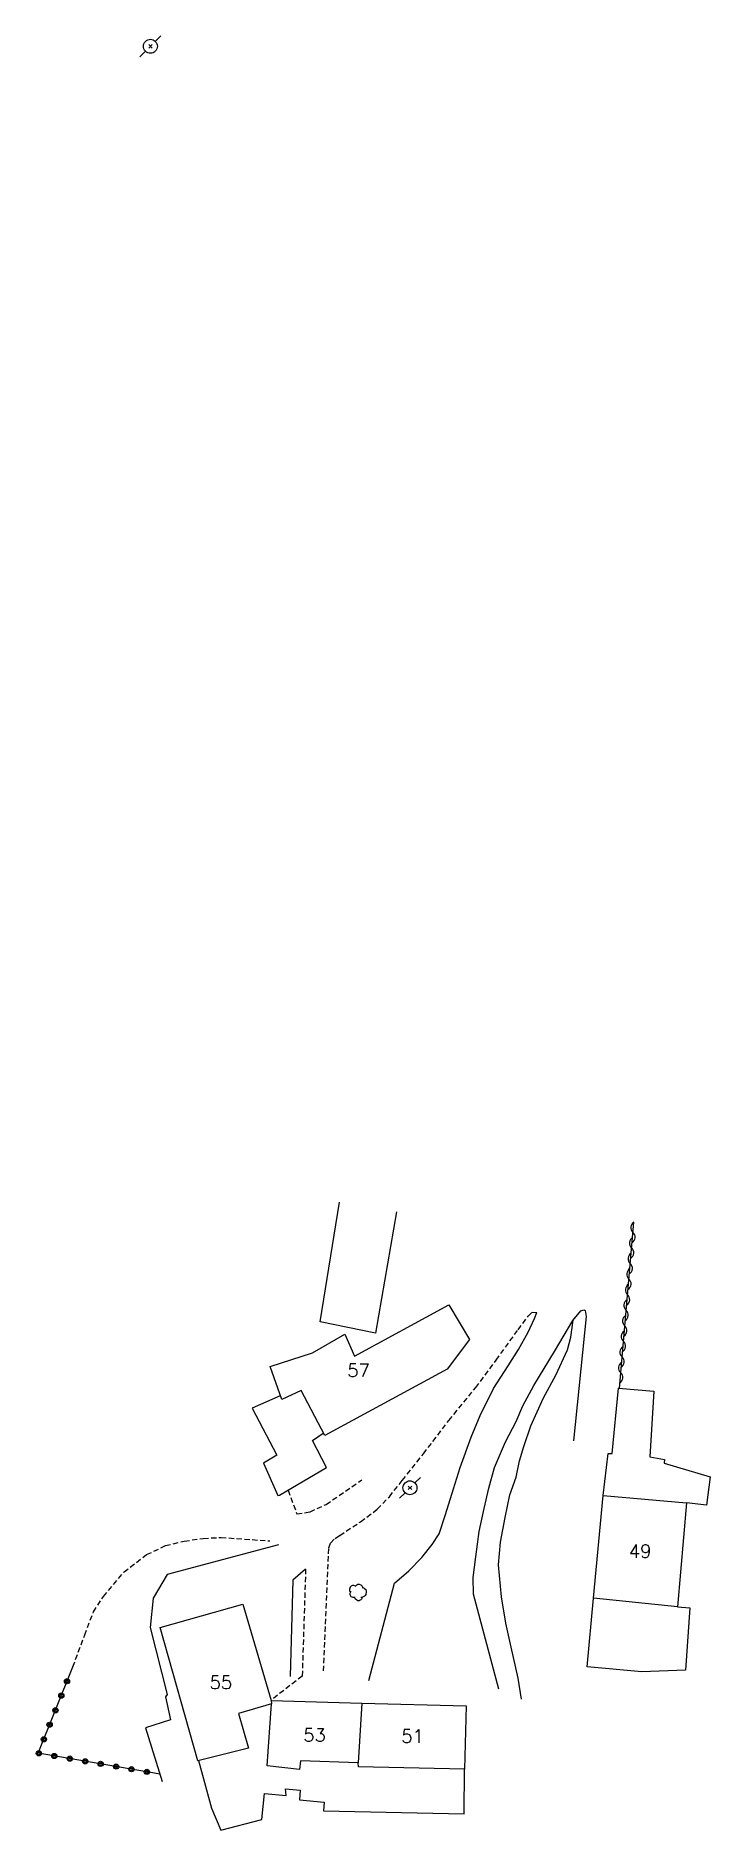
# Model space of a CAD drawing. Header units: millimetres. Extents: x 112069 to 113000, y 130019 to 131000.
# Drawn here: x 112224.5 to 112289.1, y 130696.7 to 130868.6 of the extents above; entities that cross this region are included whole.
import ezdxf
from ezdxf.enums import TextEntityAlignment as Align

# ---------------------------------------------------------------- set-up
doc = ezdxf.new("R2010")
doc.units = ezdxf.units.MM
doc.linetypes.add('DASHED', pattern=[0.75, 0.5, -0.25])
doc.layers.get('0').update_dxf_attribs({"linetype": 'CONTINUOUS'})
for name, color, linetype in [('W0017', 7, 'CONTINUOUS'), ('W0101', 7, 'CONTINUOUS'), ('W0104', 1, 'CONTINUOUS'), ('W0112', 1, 'DASHED'), ('W0211', 2, 'CONTINUOUS'), ('W0300', 7, 'CONTINUOUS'), ('W0310', 3, 'CONTINUOUS'), ('W0323', 7, 'CONTINUOUS'), ('W0473', 7, 'CONTINUOUS'), ('W0991', 7, 'CONTINUOUS'), ('W1102', 7, 'CONTINUOUS')]:
    doc.layers.add(name, color=color, linetype=linetype)
doc.styles.get("Standard").update_dxf_attribs({"font": 'romans.shx', "width": 0.85})

msp = doc.modelspace()

# ---------------------------------------------------------------- texts
at = {"layer": 'W0991'}
for s, p in [('57', (112255.38, 130740.74)), ('49', (112282.36, 130723.4)), ('55', (112242.18, 130710.82)), ('53', (112251.16, 130705.78)), ('51', (112260.55, 130705.67))]:
    msp.add_text(s, height=1.25, dxfattribs=at).set_placement(p, align=Align.MIDDLE_CENTER)

# ---------------------------------------------------------------- blocks, each defined once
blk = doc.blocks.new('T473')
for p, q in [((-0.166667, 0.166667), (0.166667, -0.166667)), ((-0.166667, -0.166667), (0.166667, 0.166667)), ((0.500001, 0.500001), (1.000002, 1.000002)), ((-1.000002, -1.000002), (-0.500001, -0.500001))]:
    blk.add_line(p, q)
blk.add_ellipse((0, 0), major_axis=(0.471405, 0.471405), ratio=1, start_param=5.4977871438, end_param=11.780972451)
blk = doc.blocks.new('T300')
for p, q in [((-0.8, 0.51), (-0.86, 0.34)), ((-0.86, 0.34), (-0.86, 0.17)), ((-0.86, 0.17), (-0.74, 0.06)), ((-0.69, 0.63), (-0.8, 0.51)), ((-0.8, -0.06), (-0.74, 0.06)), ((-0.74, 0.06), (-0.69, 0.11)), ((-0.57, 0.69), (-0.69, 0.63)), ((-0.46, 0.69), (-0.57, 0.69)), ((-0.29, 0.63), (-0.46, 0.69)), ((-0.29, 0.63), (-0.17, 0.74)), ((-0.23, 0.57), (-0.29, 0.63)), ((-0.17, 0.74), (-0.06, 0.8)), ((-0.06, 0.8), (0.06, 0.8)), ((0.06, 0.8), (0.23, 0.74)), ((0.23, 0.74), (0.34, 0.63)), ((0.34, 0.63), (0.4, 0.51)), ((0.46, 0.46), (0.34, 0.46)), ((0.4, 0.51), (0.4, 0.46)), ((0.57, 0.4), (0.46, 0.46)), ((0.57, 0.4), (0.69, 0.29)), ((0.69, 0.29), (0.74, 0.17)), ((0.74, 0.06), (0.69, -0.17)), ((0.74, 0.17), (0.74, 0.06)), ((-0.8, -0.17), (-0.8, -0.06)), ((-0.8, -0.23), (-0.8, -0.17)), ((-0.74, -0.34), (-0.8, -0.23)), ((-0.69, -0.4), (-0.74, -0.34)), ((-0.51, -0.46), (-0.69, -0.4)), ((-0.4, -0.46), (-0.51, -0.46)), ((-0.4, -0.46), (-0.34, -0.46)), ((-0.34, -0.46), (-0.34, -0.4)), ((-0.34, -0.51), (-0.34, -0.46)), ((-0.29, -0.63), (-0.34, -0.51)), ((-0.17, -0.74), (-0.29, -0.63)), ((-0.06, -0.8), (-0.17, -0.74)), ((0.06, -0.8), (-0.06, -0.8)), ((0.17, -0.74), (0.06, -0.8)), ((0.23, -0.69), (0.17, -0.74)), ((0.29, -0.46), (0.23, -0.46)), ((0.29, -0.63), (0.23, -0.69)), ((0.46, -0.4), (0.29, -0.46)), ((0.34, -0.51), (0.29, -0.63)), ((0.34, -0.51), (0.34, -0.46)), ((0.57, -0.34), (0.46, -0.4)), ((0.63, -0.29), (0.57, -0.34)), ((0.69, -0.17), (0.63, -0.29))]:
    blk.add_line(p, q)
blk = doc.blocks.new('t323o')
at = {"color": 0, "linetype": 'Continuous'}
for radius in [0.25, 0.15]:
    blk.add_circle((0, 0), radius, dxfattribs=at)
blk = doc.blocks.new('t310o')
at = {"color": 0, "linetype": 'Continuous'}
for centre, start, end in [((-0.5, 0.38), 216.8699, 323.1304), ((0.5, -0.37), 36.8699, 143.1303)]:
    blk.add_arc(centre, 0.625, start, end, dxfattribs=at)

# ---------------------------------------------------------------- linework, layer by layer
at = {"layer": 'W0017'}
for points in [[(112256.37, 130711.02), (112258.82, 130720.32), (112260.18, 130721.52), (112261.43, 130722.78), (112262.43, 130724.03), (112263.1, 130725.07), (112263.7, 130726.9), (112264.47, 130729.38), (112265.1, 130731.42), (112266.17, 130734.33), (112267.02, 130736.4), (112268.32, 130739), (112269.72, 130741.17), (112270.7, 130742.73), (112271.62, 130744.38), (112272.23, 130745.7), (112272.45, 130746.27)], [(112268.82, 130710.18), (112266.38, 130719.28), (112266.37, 130720.87), (112266.6, 130722.87), (112266.92, 130725.28), (112267.4, 130727.5), (112267.87, 130729.43), (112268.42, 130731.43), (112269.47, 130733.87), (112270.47, 130735.82), (112271.12, 130737.33), (112272.18, 130739.28), (112274.17, 130742.53), (112275.92, 130745.52), (112276.68, 130746.42), (112276.98, 130746.53), (112277.1, 130746.47), (112277.2, 130745.9), (112275.98, 130733.97)], [(112247.7, 130724), (112237.03, 130721.17), (112235.7, 130718.9), (112235.4, 130716.07), (112237.03, 130709.67), (112236.87, 130709.43), (112237.37, 130707.23), (112234.97, 130706.48), (112236.57, 130701.32)], [(112250.3, 130721.68), (112249.08, 130720.62), (112248.82, 130711.4)]]:
    msp.add_lwpolyline(points, dxfattribs=at)
at = {"layer": 'W0101'}
for points in [[(112257, 130744.28), (112251.7, 130745.38), (112253.56, 130756.86)], [(112259, 130755.93), (112257, 130744.28)], [(112247.02, 130708.78), (112243.88, 130707.83), (112244.82, 130704.53), (112239.98, 130703.32), (112236.38, 130716.08), (112244.3, 130718.33)], [(112244.3, 130718.33), (112247, 130709.08)], [(112255.33, 130703.1), (112249.8, 130703.32), (112249.72, 130702.48), (112246.63, 130702.82), (112247.02, 130708.78)], [(112247, 130709.08), (112255.7, 130708.84)], [(112265.68, 130708.57), (112265.53, 130702.5), (112255.37, 130702.73), (112255.33, 130703.1)], [(112255.7, 130708.84), (112265.68, 130708.57)]]:
    msp.add_lwpolyline(points, dxfattribs=at)
for points in [[(112249.87, 130738.8), (112248.02, 130737.92), (112246.92, 130741.1), (112250.97, 130742.4), (112254.07, 130744.2), (112255, 130742.08), (112264.02, 130747.02), (112266, 130743.67), (112263.88, 130740.83), (112252.13, 130734.47)], [(112277.88, 130718.88), (112278.83, 130728.73), (112286.82, 130728.03), (112285.93, 130718.07)]]:
    msp.add_lwpolyline(points, close=True, dxfattribs=at)
at = {"layer": 'W0104'}
for points in [[(112278.83, 130728.73), (112279.3, 130732.77), (112279.67, 130732.77), (112280.28, 130739.02), (112283.68, 130738.72), (112283.3, 130732.43), (112284.68, 130732.18), (112284.67, 130731.83), (112289.07, 130730.53), (112288.73, 130727.82), (112286.82, 130728.03)], [(112247.88, 130738.28), (112245.18, 130737.12), (112247.53, 130732.6), (112246.27, 130731.83), (112247.63, 130728.73), (112247.8, 130728.77), (112252.32, 130731.42), (112250.97, 130734), (112252, 130734.72)], [(112285.93, 130718.08), (112287.12, 130717.98), (112286.7, 130711.98), (112282.53, 130711.82), (112277.28, 130712.33), (112277.88, 130718.88)], [(112240.05, 130703.33), (112241.28, 130698.78), (112242.18, 130696.67), (112246.12, 130697.7), (112246.37, 130700.17), (112248.43, 130699.98), (112248.38, 130700.62), (112249.77, 130700.48), (112249.72, 130699.57), (112252.08, 130699.33), (112252.03, 130698.5), (112265.5, 130698.23), (112265.53, 130702.5)]]:
    msp.add_lwpolyline(points, dxfattribs=at)
at = {"layer": 'W0112'}
for points in [[(112252.03, 130711.92), (112252.53, 130723.72), (112252.7, 130724.18), (112253.13, 130724.62), (112253.57, 130724.9), (112255.57, 130726.22), (112257.17, 130727.42), (112258.33, 130728.62), (112259.57, 130730.18), (112261.6, 130732.73), (112264.03, 130735.93), (112266.6, 130739.07), (112268.57, 130741.72), (112270.67, 130744.62), (112271.63, 130745.93), (112272.03, 130746.32), (112272.45, 130746.27)], [(112248.62, 130729.25), (112249.47, 130726.97), (112250.73, 130727.17), (112252.27, 130727.88), (112255.7, 130730.23)], [(112228, 130712.33), (112229.13, 130715.37), (112229.97, 130717.58), (112230.93, 130719.07), (112232.9, 130721.42), (112235.07, 130723.07), (112236.88, 130723.93), (112238.68, 130724.37), (112240.5, 130724.62), (112242.2, 130724.72), (112246.88, 130724.38)], [(112250.3, 130721.68), (112249.98, 130711.43), (112247, 130709.12)]]:
    msp.add_lwpolyline(points, dxfattribs=at)
at = {"layer": 'W0211'}
msp.add_lwpolyline([(112271, 130709.23), (112270.67, 130711.23), (112270, 130714.2), (112269.48, 130716.5), (112269.08, 130719.02), (112268.8, 130722.08), (112268.97, 130724.27), (112269.42, 130726.63), (112269.88, 130728.8), (112270.48, 130730.5), (112270.8, 130732.07), (112271.23, 130733.42), (112271.9, 130735.42), (112273.1, 130738.08), (112274.27, 130740.28), (112275.4, 130742.68), (112275.72, 130743.92), (112275.95, 130745.55)], dxfattribs=at)
at = {"layer": 'W0310'}
msp.add_lwpolyline([(112280.37, 130739.02), (112281.77, 130754.93)], dxfattribs=at)
at = {"layer": 'W0323'}
msp.add_lwpolyline([(112236.35, 130702.03), (112224.68, 130704.03), (112228, 130712.33)], dxfattribs=at)
at = {"layer": 'W1102'}
for points in [[(112247, 130709.08), (112247.02, 130708.78)], [(112255.7, 130708.84), (112255.33, 130703.1)]]:
    msp.add_lwpolyline(points, dxfattribs=at)

# ---------------------------------------------------------------- block references
at = {"layer": 'W0300'}
msp.add_blockref('T300', (112255.37, 130719.43), dxfattribs=at)
at = {"layer": 'W0310', "rotation": 84.97309833646851}
for p in [(112281.68, 130753.96), (112281.55, 130752.47), (112281.42, 130750.97), (112281.29, 130749.48), (112281.02, 130746.49), (112281.16, 130747.98), (112280.89, 130744.99), (112280.76, 130743.5), (112280.63, 130742.01), (112280.5, 130740.51)]:
    msp.add_blockref('t310o', p, dxfattribs=at)
at = {"layer": 'W0323'}
for p, rotation in [((112227.44, 130710.94), 68.21644559887022), ((112226.89, 130709.55), 68.21644559887022), ((112226.33, 130708.15), 68.21644559887022), ((112225.77, 130706.76), 68.21644559887022), ((112225.22, 130705.37), 68.21644559887022), ((112224.74, 130704.02), 170.2726940614134), ((112226.22, 130703.77), 170.2726940614134), ((112227.7, 130703.52), 170.2726940614134), ((112229.18, 130703.26), 170.2726940614134), ((112230.66, 130703.01), 170.2726940614134), ((112232.14, 130702.76), 170.2726940614134), ((112233.61, 130702.5), 170.2726940614134), ((112235.09, 130702.25), 170.2726940614134)]:
    msp.add_blockref('t323o', p, dxfattribs=dict(at, rotation=rotation))
at = {"layer": 'W0473'}
for p in [(112235.43, 130867.62), (112260.3, 130729.47)]:
    msp.add_blockref('T473', p, dxfattribs=at)

msp.set_redraw_order([(e.dxf.handle, doc.entitydb.next_handle()) for e in msp.query("TEXT MTEXT ATTDEF DIMENSION ARC_DIMENSION")])  # texts and dimensions are drawn at this point

doc.saveas('drawing.dxf')
